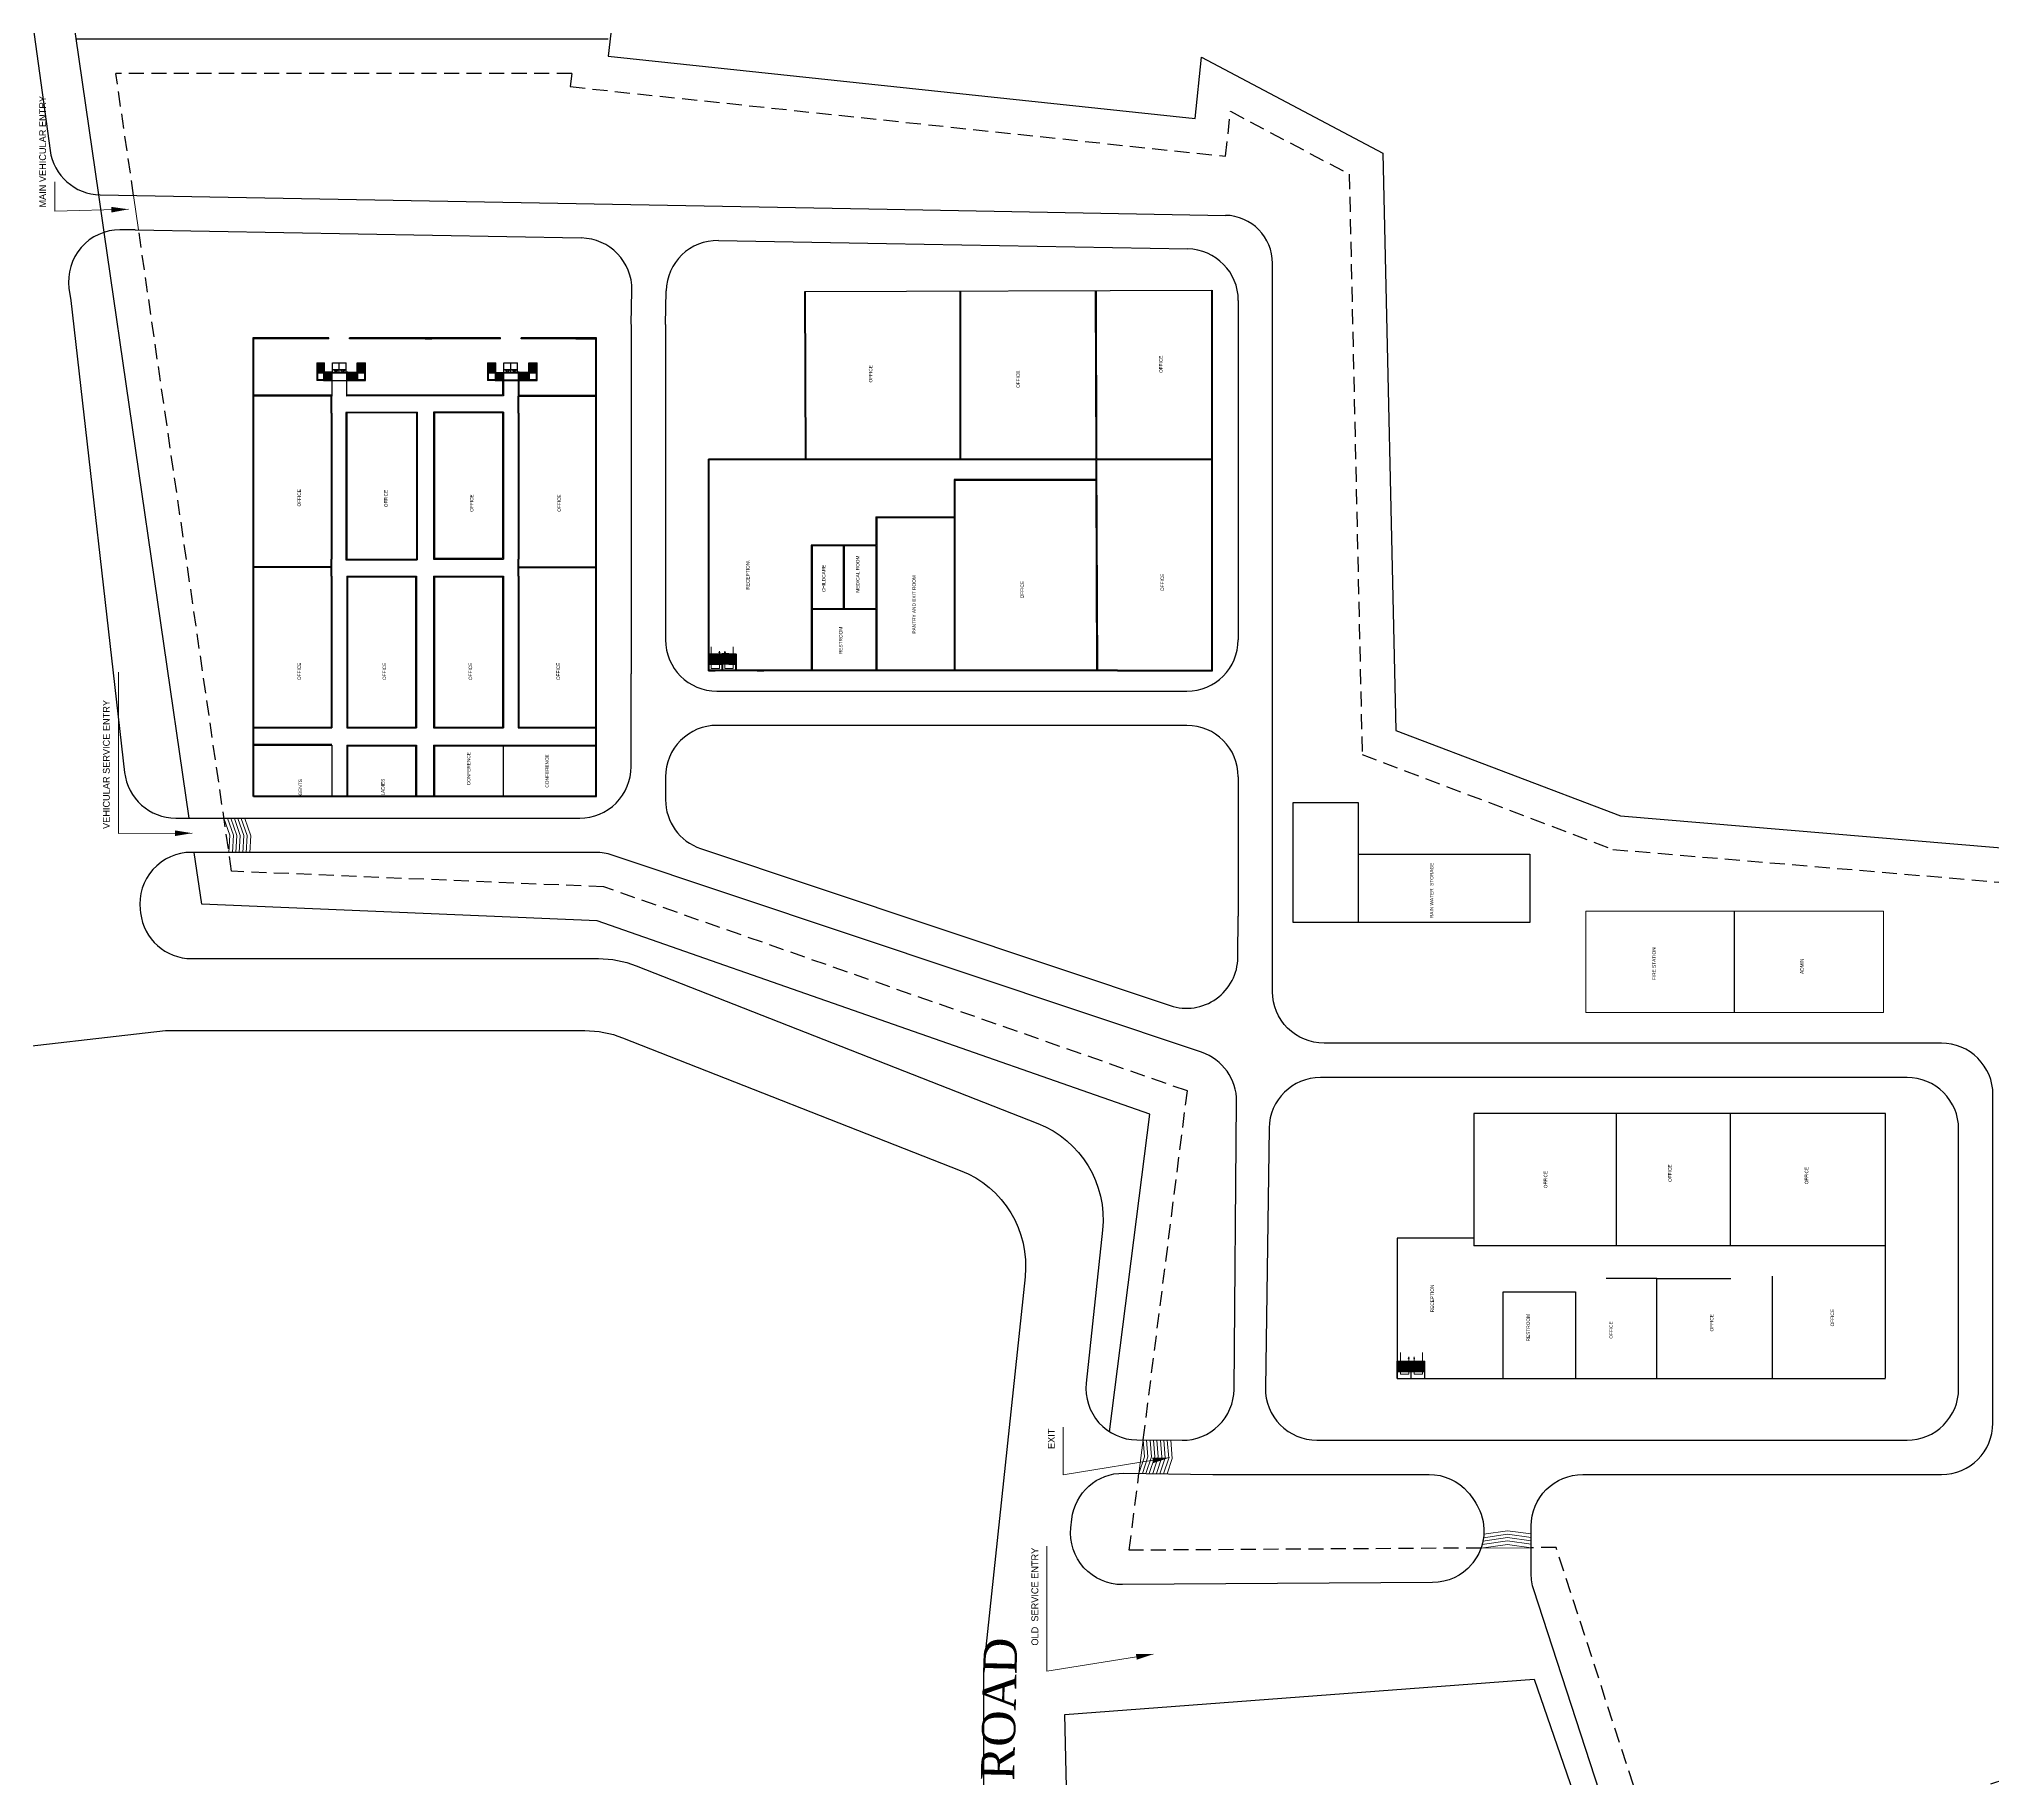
# Model space of a CAD drawing. Header units: metres. Extents: x 17323 to 19722, y -15306 to 10704.
# Drawn here: x 18735 to 19305, y -11145 to -10638 of the extents above; entities that cross this region are included whole.
import ezdxf

# ---------------------------------------------------------------- set-up
doc = ezdxf.new("R2010")
doc.units = ezdxf.units.M
doc.header["$LTSCALE"] = 35
doc.header["$MEASUREMENT"] = 0
doc.linetypes.add('HIDDEN2', pattern=[0.1875, 0.125, -0.0625])
doc.layers.get('0').update_dxf_attribs({"linetype": 'CONTINUOUS'})
for name, color, linetype in [('brop', 252, 'CONTINUOUS'), ('hidden 1', 154, 'HIDDEN2'), ('text-1', 146, 'CONTINUOUS'), ('wall', 30, 'CONTINUOUS')]:
    doc.layers.add(name, color=color, linetype=linetype)
for name, color, linetype, lineweight in [('ELEVATION-1', 150, 'CONTINUOUS', 25), ('LEADER TEXT', 146, 'CONTINUOUS', 20), ('WALL-1', 30, 'CONTINUOUS', 30)]:
    doc.layers.add(name, color=color, linetype=linetype, lineweight=lineweight)
doc.styles.add('EURO', font='eurr____.ttf')
doc.styles.get("Standard").update_dxf_attribs({"font": 'times.ttf', "height": 8})
doc.dimstyles.new('Copy of S1', dxfattribs={"dimtxt": 6, "dimasz": 5, "dimexe": 4.001, "dimexo": 0.3, "dimgap": 2.5, "dimtad": 1, "dimdec": 0, "dimzin": 0, "dimdsep": 46, "dimlunit": 3, "dimtxsty": 'EURO', "dimblk": 'ARCHTICK', "dimcen": 0.09, "dimclrd": 166, "dimclre": 256, "dimclrt": 152, "dimadec": 0, "dimazin": 0, "dimtfac": 1, "dimtdec": 0, "dimtofl": 0, "dimtmove": 0, "dimatfit": 3, "dimfxl": 1, "dimfxlon": 1, "dimtolj": 1, "dimtzin": 0, "dimlwd": -1, "dimlwe": -1, "dimarcsym": 0})

# ---------------------------------------------------------------- blocks, each defined once
blk = doc.blocks.new('_ArchTick')
at = {"color": 0, "linetype": 'ByBlock', "const_width": 0.15}
blk.add_lwpolyline([(-0.5, -0.5), (0.5, 0.5)], dxfattribs=at)

msp = doc.modelspace()

# ---------------------------------------------------------------- linework, layer by layer
at = {"ltscale": 5}
for p, q in [((18753.95, -10694.23), (18752.36, -10683.31)), ((18932.06, -10820.14), (18932.06, -10817.14)), ((18932.29, -10820.14), (18932.29, -10817.14)), ((19100.52, -10860.54), (19119.51, -10860.54)), ((19100.52, -10895.54), (19100.52, -10860.54)), ((19119.51, -10860.54), (19119.51, -10875.54)), ((19119.51, -10875.54), (19169.51, -10875.54)), ((19119.51, -10875.54), (19119.51, -10895.54)), ((19169.51, -10875.54), (19169.51, -10895.54)), ((19169.51, -10895.54), (19100.52, -10895.54))]:
    msp.add_line(p, q, dxfattribs=at)
at = {"layer": 'brop'}
for p, q in [((18982.16, -10687.54), (19080.77, -10689.31)), ((18762.97, -10693.51), (18893.02, -10695.9)), ((18933.02, -10696.64), (18981.98, -10697.54)), ((18981.98, -10697.54), (19069.78, -10699.11)), ((18907.56, -10720.99), (18907.75, -10711.18)), ((18917.56, -10721.18), (18917.74, -10711.36)), ((19084.52, -10714.11), (19084.52, -10813.04)), ((18907.56, -10721.09), (18907.56, -10823.04)), ((18917.56, -10721.09), (18917.56, -10813.04)), ((18932.56, -10828.04), (19069.52, -10828.04)), ((19084.52, -10853.04), (19084.52, -10893.71))]:
    msp.add_line(p, q, dxfattribs=at)
for points in [[(18705.07, -10344.88), (18705.07, -10384.25), (18723.93, -10566.66), (18738.16, -10670.36, 0.369586), (18752.74, -10683.32), (18982.17, -10687.54)], [(18752.36, -10683.31), (18726.68, -10506.22), (18782.07, -10493.36), (18850.61, -10552.62), (18911.01, -10554.72), (18900.86, -10642.9), (19071.95, -10661.09), (19073.85, -10643.21), (19126.71, -10671.21), (19130.5, -10839.55), (19195.95, -10864.36), (19317.36, -10874.63), (19369.24, -11135.36), (19203.53, -11190.98), (19170.66, -11090.08, -0.078912), (19169.92, -11085.43), (19169.92, -11071.46, -0.414214), (19184.92, -11056.46), (19289.51, -11056.46)], [(18762.97, -10693.51), (18758.53, -10693.51, 0.454735), (18743.67, -10710.55), (18744.16, -10714.09), (18759.88, -10851.76, 0.381292), (18774.78, -10865.06), (18892.56, -10865.06, 0.414214), (18907.56, -10850.06), (18907.56, -10823.04)], [(19304.51, -11041.46), (19304.51, -10945.7, 0.414214), (19289.51, -10930.7), (19109.52, -10930.7, -0.414214), (19094.52, -10915.7), (19094.52, -10703.3)], [(19069.52, -10838.04), (18932.56, -10838.04, 0.414214), (18917.56, -10853.04), (18917.56, -10859.7, 0.322448), (18927.8, -10873.93), (19064.65, -10919.75, 0.509539), (19084.41, -10905.66), (19084.52, -10893.71)], [(18897.25, -10875.06), (18779.35, -10875.06, 0.44792), (18764.44, -10891.76), (18764.56, -10892.74, 0.381292), (18779.46, -10906.04), (18898.02, -10906.04, -0.093811), (18908.98, -10908.11), (19026.07, -10954.09, -0.337615), (19044.94, -10985.18), (19040.2, -11029.8, 0.44287), (19054.99, -11046.39), (19068.15, -11046.5, 0.414214), (19083.29, -11031.64), (19084.03, -10947.72, 0.324908), (19073.8, -10933.36), (18902.01, -10875.84)], [(18663.43, -10939.41), (18771.78, -10927.04), (18894.04, -10927.04, -0.093811), (18905.01, -10929.11), (19003.5, -10967.78, -0.337615), (19022.37, -10998.87), (19010.23, -11113.27), (19010.13, -11262.99, -0.210914), (19006.87, -11270.38), (18995.91, -11280.35, 0.253525), (18986.5, -11307.34), (19024.1, -11538.71)], [(19077.06, -11056.46), (19140.14, -11056.46, -0.216786), (19151.45, -11061.61, -0.060231), (19154.47, -11066.06, -0.29546), (19152.87, -11082.28, -0.006685), (19152.56, -11082.66, -0.219611), (19141.18, -11088), (19050.74, -11088.58, -0.447462), (19035.72, -11072), (19035.99, -11069.51, -0.387647), (19051.12, -11056.09), (19077.06, -11056.46, 0.0071), (19077.49, -11056.46, -0.0071)]]:
    msp.add_lwpolyline(points, format="xyb", dxfattribs=at)
msp.add_lwpolyline([(19279.51, -10940.7), (19108.49, -10940.7, 0.410061), (19093.5, -10955.49), (19092.42, -11031.25, 0.418379), (19107.42, -11046.46), (19279.51, -11046.46, 0.414214), (19294.51, -11031.46), (19294.51, -10955.7, 0.414214)], format="xyb", close=True, dxfattribs=at)
for centre, radius, start, end in [((19080.52, -10703.3), 14, 0, 88.9746), ((18892.75, -10710.9, 0), 15, 358.9462, 88.9462), ((18932.74, -10711.64, 0), 15, 88.9462, 178.9462), ((19069.52, -10714.11), 15, 0, 88.9746), ((18932.56, -10813.04), 15, 180, 270), ((19069.52, -10813.04), 15, 270, 0), ((19069.52, -10853.04), 15, 0, 90), ((18897.25, -10890.06), 15, 71.4872, 90), ((19289.51, -11041.46), 15, 270, 0)]:
    msp.add_arc(centre, radius, start, end, dxfattribs=at)
at = {"layer": 'ELEVATION-1', "ltscale": 5}
for p, q in [((18824.91, -10735.27), (18816.12, -10735.27)), ((18817.89, -10735.27), (18817.89, -10737.27)), ((18820.45, -10735.04), (18818.12, -10735.04)), ((18818.19, -10735.27), (18818.19, -10737.27)), ((18818.49, -10735.27), (18818.49, -10737.27)), ((18818.79, -10735.27), (18818.79, -10737.27)), ((18819.09, -10735.27), (18819.09, -10737.27)), ((18819.39, -10735.27), (18819.39, -10737.27)), ((18819.69, -10735.27), (18819.69, -10737.27)), ((18819.99, -10735.27), (18819.99, -10737.27)), ((18820.29, -10735.27), (18820.29, -10737.27)), ((18820.29, -10735.27), (18824.61, -10735.27)), ((18820.45, -10732.27), (18824.45, -10732.27)), ((18820.45, -10735.27), (18820.45, -10732.27)), ((18820.45, -10735.27), (18822.45, -10734.27)), ((18820.45, -10734.27), (18824.45, -10734.27)), ((18822.45, -10735.27), (18820.45, -10734.27)), ((18822.45, -10735.27), (18822.45, -10732.27)), ((18822.45, -10735.27), (18824.45, -10734.27)), ((18824.45, -10735.27), (18822.45, -10734.27)), ((18824.45, -10735.27), (18824.45, -10732.27)), ((18824.91, -10735.04), (18824.45, -10735.04)), ((18824.61, -10735.27), (18824.61, -10737.27)), ((18824.91, -10735.04), (18827.68, -10735.04)), ((18824.91, -10737.27), (18824.91, -10735.27)), ((18824.91, -10735.27), (18827.91, -10735.27)), ((18825.21, -10737.27), (18825.21, -10735.27)), ((18825.51, -10737.27), (18825.51, -10735.27)), ((18825.81, -10737.27), (18825.81, -10735.27)), ((18826.11, -10737.27), (18826.11, -10735.27)), ((18826.41, -10737.27), (18826.41, -10735.27)), ((18826.71, -10737.27), (18826.71, -10735.27)), ((18827.01, -10737.27), (18827.01, -10735.27)), ((18827.31, -10737.27), (18827.31, -10735.27)), ((18827.61, -10737.27), (18827.61, -10735.27)), ((18827.91, -10737.27), (18827.91, -10735.27)), ((18874.91, -10735.27), (18865.89, -10735.27)), ((18867.89, -10735.27), (18867.89, -10737.27)), ((18868.19, -10735.27), (18868.19, -10737.27)), ((18868.49, -10735.27), (18868.49, -10737.27)), ((18868.79, -10735.27), (18868.79, -10737.27)), ((18869.09, -10735.27), (18869.09, -10737.27)), ((18869.39, -10735.27), (18869.39, -10737.27)), ((18869.62, -10735.27), (18869.62, -10737.27)), ((18869.69, -10735.27), (18869.69, -10737.27)), ((18869.99, -10735.27), (18869.99, -10737.27)), ((18870.29, -10735.27), (18870.29, -10737.27)), ((18870.29, -10735.27), (18874.61, -10735.27)), ((18870.45, -10735.27), (18870.45, -10732.27)), ((18870.45, -10732.27), (18874.45, -10732.27)), ((18870.45, -10734.27), (18874.45, -10734.27)), ((18872.45, -10735.27), (18870.45, -10734.27)), ((18870.45, -10735.27), (18872.45, -10734.27)), ((18872.45, -10735.27), (18872.45, -10732.27)), ((18873.45, -10734.77), (18872.45, -10734.27)), ((18872.45, -10735.27), (18874.45, -10734.27)), ((18874.45, -10735.27), (18873.45, -10734.77)), ((18874.45, -10735.27), (18874.45, -10732.27)), ((18874.91, -10735.04), (18874.45, -10735.04)), ((18874.61, -10735.27), (18874.61, -10737.27)), ((18874.91, -10735.04), (18877.68, -10735.04)), ((18874.91, -10737.27), (18874.91, -10735.27)), ((18874.91, -10735.27), (18877.91, -10735.27)), ((18875.21, -10737.27), (18875.21, -10735.27)), ((18875.51, -10737.27), (18875.51, -10735.27)), ((18875.81, -10737.27), (18875.81, -10735.27)), ((18876.11, -10737.27), (18876.11, -10735.27)), ((18876.41, -10737.27), (18876.41, -10735.27)), ((18876.71, -10737.27), (18876.71, -10735.27)), ((18877.01, -10737.27), (18877.01, -10735.27)), ((18877.31, -10737.27), (18877.31, -10735.27)), ((18877.61, -10737.27), (18877.61, -10735.27)), ((18877.91, -10737.27), (18877.91, -10735.27)), ((18817.89, -10737.5), (18815.89, -10737.5)), ((18817.89, -10737.27), (18816.12, -10737.27)), ((18817.89, -10737.27), (18820.29, -10737.27)), ((18817.89, -10737.5), (18830.14, -10737.5)), ((18824.61, -10737.27), (18829.91, -10737.27)), ((18829.91, -10737.27), (18827.91, -10737.27)), ((18867.89, -10737.5), (18865.66, -10737.5)), ((18867.89, -10737.27), (18865.89, -10737.27)), ((18867.89, -10737.27), (18879.91, -10737.27)), ((18867.89, -10737.5), (18870.06, -10737.5)), ((18870.29, -10737.5), (18874.61, -10737.5)), ((18874.84, -10737.5), (18880.14, -10737.5)), ((18879.91, -10737.27), (18877.91, -10737.27)), ((18932.06, -10817.14), (18934.06, -10817.14)), ((18932.06, -10817.44), (18934.06, -10817.44)), ((18932.06, -10817.74), (18934.06, -10817.74)), ((18932.06, -10818.04), (18934.06, -10818.04)), ((18932.06, -10818.34), (18934.06, -10818.34)), ((18932.06, -10818.64), (18934.06, -10818.64)), ((18932.06, -10818.94), (18934.06, -10818.94)), ((18932.06, -10819.24), (18934.06, -10819.24)), ((18932.06, -10819.54), (18934.06, -10819.54)), ((18932.06, -10819.84), (18934.06, -10819.84)), ((18932.06, -10820.14), (18934.06, -10820.14)), ((18936.06, -10817.14), (18934.06, -10817.14)), ((18936.06, -10817.44), (18934.06, -10817.44)), ((18936.06, -10817.74), (18934.06, -10817.74)), ((18936.06, -10818.04), (18934.06, -10818.04)), ((18936.06, -10818.34), (18934.06, -10818.34)), ((18936.06, -10818.64), (18934.06, -10818.64)), ((18936.06, -10818.94), (18934.06, -10818.94)), ((18936.06, -10819.24), (18934.06, -10819.24)), ((18936.06, -10819.54), (18934.06, -10819.54)), ((18936.06, -10819.84), (18934.06, -10819.84)), ((18936.06, -10820.14), (18934.06, -10820.14))]:
    msp.add_line(p, q, dxfattribs=at)
at = {"layer": 'hidden 1'}
msp.add_line((18890.21, -10647.9), (18757.33, -10647.9), dxfattribs=at)
for points in [[(18762.5, -10683.51), (18757.33, -10647.9)], [(18890.21, -10647.9), (18889.77, -10651.78), (19080.84, -10672.09), (19082.23, -10658.97), (19116.85, -10677.3), (19120.65, -10846.51), (19193.71, -10874.2), (19309.02, -10883.96), (19357.72, -11128.68), (19209.92, -11178.29), (19177.16, -11077.77), (19169.92, -11077.82)], [(19056.8, -11046.4), (19069.68, -10944.64), (18899.57, -10885.12), (18791.08, -10880.57), (18763.95, -10693.51)], [(19155.29, -11077.91), (19052.73, -11078.57), (19055.56, -11056.16)]]:
    msp.add_lwpolyline(points, dxfattribs=at)
at = {"layer": 'LEADER TEXT', "ltscale": 5}
for p, q in [((18763.95, -10693.51), (18762.5, -10683.51)), ((18930.85, -10815.09), (18930.85, -10821.41)), ((18937.27, -10815.09), (18937.27, -10821.41)), ((18930.85, -10821.41), (18933.25, -10821.41)), ((18933.25, -10816.43), (18933.11, -10816.92)), ((18933.25, -10816.43), (18933.25, -10817.19)), ((18933.25, -10816.43), (18933.4, -10816.87)), ((18933.25, -10821.41), (18933.25, -10816.77)), ((18934.86, -10816.43), (18934.71, -10816.87)), ((18934.86, -10816.43), (18935, -10816.92)), ((18934.86, -10816.43), (18934.86, -10817.19)), ((18934.86, -10821.41), (18934.86, -10816.77)), ((18937.27, -10821.41), (18934.86, -10821.41)), ((18790.57, -10870.06), (18788.83, -10865.06)), ((18791.58, -10870.09), (18789.85, -10865.09)), ((18792.6, -10870.11), (18790.86, -10865.11)), ((18793.61, -10870.15), (18791.88, -10865.14)), ((18794.63, -10870.16), (18792.89, -10865.16)), ((18795.64, -10870.18), (18793.9, -10865.18)), ((18796.65, -10870.2), (18794.92, -10865.2)), ((18790.28, -10875.06), (18790.57, -10870.06)), ((18791.3, -10875.1), (18791.58, -10870.09)), ((18792.31, -10875.1), (18792.6, -10870.11)), ((18793.32, -10875.12), (18793.61, -10870.13)), ((18794.34, -10875.15), (18794.62, -10870.15)), ((18795.35, -10875.17), (18795.64, -10870.17)), ((18796.36, -10875.19), (18796.65, -10870.19)), ((19185.79, -10921.73), (19185.79, -10892.22)), ((19272.62, -10892.22), (19185.79, -10892.22)), ((19272.62, -10921.73), (19272.62, -10892.22)), ((19185.79, -10921.73), (19272.62, -10921.73)), ((19131.79, -11020.87), (19131.79, -11027.19)), ((19138.21, -11020.87), (19138.21, -11027.19)), ((19134.2, -11022.21), (19134.06, -11022.7)), ((19134.2, -11022.21), (19134.2, -11022.97)), ((19134.2, -11022.21), (19134.35, -11022.64)), ((19134.2, -11027.19), (19134.2, -11022.55)), ((19135.81, -11022.21), (19135.66, -11022.64)), ((19135.81, -11022.21), (19135.94, -11022.7)), ((19135.81, -11022.21), (19135.81, -11022.97)), ((19135.81, -11027.19), (19135.81, -11022.55)), ((19131.79, -11027.19), (19134.2, -11027.19)), ((19138.21, -11027.19), (19135.81, -11027.19)), ((19055.56, -11056.16), (19056.8, -11046.4)), ((19057.19, -11051.29), (19056.8, -11046.4)), ((19058.2, -11051.3), (19057.81, -11046.41)), ((19059.2, -11051.31), (19058.81, -11046.42)), ((19060.21, -11051.33), (19059.82, -11046.43)), ((19061.21, -11051.34), (19060.83, -11046.44)), ((19062.23, -11051.46), (19061.83, -11046.45)), ((19063.24, -11051.58), (19062.83, -11046.46)), ((19064.25, -11051.71), (19063.84, -11046.46)), ((19065.27, -11051.83), (19064.84, -11046.47)), ((19057.19, -11051.29), (19055.56, -11056.16)), ((19058.2, -11051.3), (19056.57, -11056.17)), ((19059.2, -11051.31), (19057.58, -11056.19)), ((19060.21, -11051.33), (19058.58, -11056.2)), ((19061.21, -11051.34), (19059.59, -11056.21)), ((19062.23, -11051.46), (19060.64, -11056.23)), ((19063.24, -11051.58), (19061.69, -11056.24)), ((19064.25, -11051.71), (19062.74, -11056.26)), ((19065.27, -11051.83), (19063.79, -11056.27)), ((19155.29, -11077.91), (19163.04, -11076.86)), ((19155.29, -11077.91), (19169.92, -11077.82)), ((19155.6, -11076.91), (19163.03, -11075.86)), ((19155.84, -11075.91), (19163.03, -11074.86)), ((19156.01, -11074.9), (19163, -11073.86)), ((19156.11, -11073.9), (19163.01, -11072.86)), ((19169.88, -11074.82), (19163, -11073.86)), ((19169.89, -11073.82), (19163.01, -11072.86)), ((19169.91, -11075.82), (19163.03, -11074.86)), ((19169.91, -11076.82), (19163.03, -11075.86)), ((19169.92, -11077.82), (19163.04, -11076.86))]:
    msp.add_line(p, q, dxfattribs=at)
at = {"layer": 'wall'}
msp.add_line((18900.86, -10637.9), (18745.78, -10637.9), dxfattribs=at)
at = {"layer": 'wall', "ltscale": 5}
for p, q in [((18958.15, -10711.53), (19076.81, -10711.08)), ((18958.34, -10760.38), (18958.15, -10711.53)), ((18958.57, -10760.38), (18958.38, -10711.53)), ((19003.43, -10760.38), (19003.43, -10711.36)), ((19003.66, -10760.38), (19003.66, -10711.36)), ((19043.11, -10760.38), (19042.92, -10711.21)), ((19043.34, -10760.38), (19043.15, -10711.21)), ((19076.81, -10760.38), (19076.81, -10711.08)), ((19077.04, -10822.14), (19077.04, -10711.08)), ((18797.22, -10725.04), (18797.22, -10858.77)), ((18819.45, -10725.04), (18797.22, -10725.04)), ((18797.45, -10725.27), (18797.45, -10858.77)), ((18819.45, -10725.27), (18797.45, -10725.27)), ((18819.45, -10725.27), (18819.45, -10725.04)), ((18847.45, -10725.04), (18825.45, -10725.04)), ((18825.45, -10725.27), (18825.45, -10725.04)), ((18847.45, -10725.27), (18825.45, -10725.27)), ((18847.45, -10725.27), (18845.45, -10725.27)), ((18869.45, -10725.04), (18847.45, -10725.04)), ((18869.45, -10725.27), (18847.45, -10725.27)), ((18847.45, -10725.27), (18849.45, -10725.27)), ((18869.45, -10725.27), (18869.45, -10725.04)), ((18897.45, -10725.04), (18875.45, -10725.04)), ((18875.45, -10725.27), (18875.45, -10725.04)), ((18897.22, -10725.27), (18875.45, -10725.27)), ((18891.45, -10725.04), (18897.45, -10725.04)), ((18891.45, -10725.27), (18897.22, -10725.27)), ((18897.22, -10741.76), (18897.22, -10725.27)), ((18897.45, -10858.77), (18897.45, -10725.04)), ((18815.89, -10732.27), (18818.12, -10732.27)), ((18815.89, -10732.27), (18815.89, -10737.5)), ((18816.12, -10732.27), (18816.12, -10737.27)), ((18816.12, -10732.57), (18817.89, -10732.57)), ((18816.12, -10732.87), (18817.89, -10732.87)), ((18816.12, -10733.17), (18817.89, -10733.17)), ((18816.12, -10733.47), (18817.89, -10733.47)), ((18816.12, -10733.77), (18817.89, -10733.77)), ((18816.12, -10734.07), (18817.89, -10734.07)), ((18816.12, -10734.37), (18817.89, -10734.37)), ((18816.12, -10734.67), (18817.89, -10734.67)), ((18816.12, -10734.97), (18817.89, -10734.97)), ((18816.12, -10735.27), (18817.89, -10735.27)), ((18817.89, -10735.27), (18817.89, -10732.27)), ((18818.12, -10735.04), (18818.12, -10732.27)), ((18827.68, -10732.27), (18830.14, -10732.27)), ((18827.68, -10735.04), (18827.68, -10732.27)), ((18827.91, -10735.27), (18827.91, -10732.27)), ((18827.91, -10732.57), (18829.91, -10732.57)), ((18827.91, -10732.87), (18829.91, -10732.87)), ((18827.91, -10733.17), (18829.91, -10733.17)), ((18827.91, -10733.47), (18829.91, -10733.47)), ((18827.91, -10733.77), (18829.91, -10733.77)), ((18827.91, -10734.07), (18829.91, -10734.07)), ((18827.91, -10734.37), (18829.91, -10734.37)), ((18827.91, -10734.67), (18829.91, -10734.67)), ((18827.91, -10734.97), (18829.91, -10734.97)), ((18827.91, -10735.27), (18829.91, -10735.27)), ((18829.91, -10737.27), (18829.91, -10732.27)), ((18830.14, -10737.5), (18830.14, -10732.27)), ((18865.66, -10732.27), (18868.12, -10732.27)), ((18865.66, -10732.27), (18865.66, -10737.5)), ((18865.89, -10732.27), (18865.89, -10737.27)), ((18865.89, -10732.57), (18867.89, -10732.57)), ((18865.89, -10732.87), (18867.89, -10732.87)), ((18865.89, -10733.17), (18867.89, -10733.17)), ((18865.89, -10733.47), (18867.89, -10733.47)), ((18865.89, -10733.77), (18867.89, -10733.77)), ((18865.89, -10734.07), (18867.89, -10734.07)), ((18865.89, -10734.37), (18867.89, -10734.37)), ((18865.89, -10734.67), (18867.89, -10734.67)), ((18865.89, -10734.97), (18867.89, -10734.97)), ((18865.89, -10735.27), (18867.89, -10735.27)), ((18867.89, -10735.27), (18867.89, -10732.27)), ((18868.12, -10735.04), (18868.12, -10732.27)), ((18877.68, -10732.27), (18880.14, -10732.27)), ((18877.68, -10735.27), (18877.68, -10732.27)), ((18877.91, -10735.27), (18877.91, -10732.27)), ((18877.91, -10732.57), (18879.91, -10732.57)), ((18877.91, -10732.87), (18879.91, -10732.87)), ((18877.91, -10733.17), (18879.91, -10733.17)), ((18877.91, -10733.47), (18879.91, -10733.47)), ((18877.91, -10733.77), (18879.91, -10733.77)), ((18877.91, -10734.07), (18879.91, -10734.07)), ((18877.91, -10734.37), (18879.91, -10734.37)), ((18877.91, -10734.67), (18879.91, -10734.67)), ((18877.91, -10734.97), (18879.91, -10734.97)), ((18877.91, -10735.27), (18879.91, -10735.27)), ((18879.91, -10737.27), (18879.91, -10732.27)), ((18880.14, -10737.5), (18880.14, -10732.27)), ((18820.29, -10741.77), (18797.45, -10741.77)), ((18820.29, -10737.5), (18820.29, -10742)), ((18824.61, -10737.5), (18824.61, -10741.99)), ((18870.06, -10741.66), (18824.61, -10741.76)), ((18870.06, -10737.5), (18870.06, -10741.66)), ((18870.29, -10737.5), (18870.29, -10741.89)), ((18874.61, -10737.5), (18874.61, -10741.99)), ((18874.84, -10737.5), (18874.84, -10741.76)), ((18874.84, -10741.76), (18897.22, -10741.76)), ((18820.06, -10742), (18797.45, -10742)), ((18820.06, -10747), (18820.06, -10742)), ((18820.06, -10747), (18820.06, -10789.52)), ((18820.29, -10747), (18820.29, -10742)), ((18820.29, -10747), (18820.29, -10789.52)), ((18845.18, -10746.71), (18824.4, -10746.76)), ((18824.4, -10746.76), (18824.4, -10789.75)), ((18870.29, -10741.89), (18824.61, -10741.99)), ((18844.95, -10746.94), (18824.63, -10746.99)), ((18824.63, -10746.99), (18824.63, -10789.52)), ((18844.95, -10746.94), (18844.95, -10789.52)), ((18845.18, -10746.71), (18845.18, -10789.75)), ((18870.3, -10746.66), (18849.95, -10746.7)), ((18849.95, -10746.7), (18849.95, -10789.52)), ((18870.07, -10746.89), (18850.18, -10746.93)), ((18850.18, -10746.93), (18850.18, -10789.29)), ((18870.07, -10746.89), (18870.07, -10789.29)), ((18870.3, -10746.66), (18870.3, -10789.52)), ((18874.61, -10746.99), (18874.61, -10741.99)), ((18874.61, -10746.99), (18874.61, -10789.52)), ((18874.84, -10741.99), (18897.22, -10741.99)), ((18874.84, -10746.99), (18874.84, -10741.99)), ((18874.84, -10746.99), (18874.84, -10789.52)), ((18897.22, -10791.79), (18897.22, -10741.99)), ((18930.06, -10822.14), (18930.06, -10760.38)), ((18958.34, -10760.38), (18930.06, -10760.38)), ((18930.29, -10821.91), (18930.29, -10760.61)), ((18958.34, -10760.61), (18930.29, -10760.61)), ((19043.11, -10760.61), (18958.34, -10760.61)), ((19003.43, -10760.38), (18958.57, -10760.38)), ((19043.11, -10760.38), (19003.66, -10760.38)), ((19043.13, -10766.38), (19043.11, -10760.61)), ((19076.81, -10760.38), (19043.34, -10760.38)), ((19043.57, -10821.91), (19043.34, -10760.61)), ((19076.81, -10760.61), (19043.34, -10760.61)), ((19076.81, -10821.91), (19076.81, -10760.61)), ((19043.13, -10766.38), (19001.7, -10766.38)), ((19001.7, -10766.38), (19001.7, -10777.19)), ((19043.13, -10766.61), (19001.93, -10766.61)), ((19001.93, -10766.61), (19001.93, -10821.91)), ((19043.34, -10821.91), (19043.13, -10766.61)), ((18978.9, -10777.19), (18978.9, -10785.44)), ((18978.9, -10777.19), (19001.7, -10777.19)), ((18979.13, -10777.42), (18979.13, -10821.91)), ((18979.13, -10777.42), (19001.7, -10777.42)), ((19001.7, -10777.42), (19001.7, -10821.91)), ((18960.04, -10785.44), (18960.04, -10821.91)), ((18978.9, -10785.44), (18960.04, -10785.44)), ((18960.27, -10785.67), (18960.27, -10803.9)), ((18969.47, -10785.67), (18960.27, -10785.67)), ((18969.47, -10803.9), (18969.47, -10785.67)), ((18978.9, -10785.67), (18969.7, -10785.67)), ((18969.7, -10803.9), (18969.7, -10785.67)), ((18978.9, -10785.67), (18978.9, -10803.9)), ((18820.29, -10791.79), (18797.45, -10791.79)), ((18820.29, -10792.02), (18797.45, -10792.02)), ((18820.06, -10794.52), (18820.06, -10789.52)), ((18820.29, -10794.52), (18820.29, -10789.52)), ((18824.4, -10789.75), (18845.18, -10789.75)), ((18824.63, -10789.52), (18844.95, -10789.52)), ((18849.95, -10789.52), (18870.3, -10789.52)), ((18850.18, -10789.29), (18870.07, -10789.29)), ((18874.61, -10794.52), (18874.61, -10789.52)), ((18874.61, -10791.79), (18897.22, -10791.79)), ((18874.61, -10792.02), (18897.22, -10792.02)), ((18874.84, -10794.52), (18874.84, -10789.52)), ((18897.22, -10838.54), (18897.22, -10792.02)), ((18820.06, -10794.52), (18820.06, -10838.77)), ((18820.29, -10794.52), (18820.29, -10838.77)), ((18824.63, -10794.52), (18844.95, -10794.52)), ((18824.63, -10794.52), (18824.63, -10838.77)), ((18824.86, -10794.75), (18844.95, -10794.75)), ((18824.86, -10794.75), (18824.86, -10838.54)), ((18844.72, -10794.52), (18844.72, -10838.77)), ((18844.95, -10794.52), (18844.95, -10838.77)), ((18849.95, -10794.52), (18849.95, -10838.77)), ((18849.95, -10794.52), (18870.3, -10794.52)), ((18849.95, -10794.75), (18870.3, -10794.75)), ((18850.18, -10794.52), (18850.18, -10838.77)), ((18870.07, -10794.52), (18870.07, -10838.77)), ((18870.3, -10794.52), (18870.3, -10838.77)), ((18874.61, -10794.52), (18874.61, -10838.77)), ((18874.84, -10794.52), (18874.84, -10838.77)), ((18960.27, -10803.9), (18978.9, -10803.9)), ((18960.27, -10804.13), (18960.27, -10821.91)), ((18960.27, -10804.13), (18978.9, -10804.13)), ((18978.9, -10804.13), (18978.9, -10821.91)), ((18930.29, -10817.14), (18932.06, -10817.14)), ((18930.29, -10817.44), (18932.06, -10817.44)), ((18930.29, -10817.74), (18932.06, -10817.74)), ((18930.29, -10818.04), (18932.06, -10818.04)), ((18930.29, -10818.34), (18932.06, -10818.34)), ((18930.29, -10818.64), (18932.06, -10818.64)), ((18930.29, -10818.94), (18932.06, -10818.94)), ((18930.29, -10819.24), (18932.06, -10819.24)), ((18930.29, -10819.54), (18932.06, -10819.54)), ((18930.29, -10819.84), (18932.06, -10819.84)), ((18930.29, -10820.14), (18932.06, -10820.14)), ((18934.06, -10821.91), (18934.06, -10817.14)), ((18934.29, -10821.91), (18934.29, -10817.14)), ((18936.06, -10820.14), (18936.06, -10817.14)), ((18936.06, -10817.14), (18938.06, -10817.14)), ((18936.06, -10817.44), (18938.06, -10817.44)), ((18936.06, -10817.74), (18938.06, -10817.74)), ((18936.06, -10818.04), (18938.06, -10818.04)), ((18936.06, -10818.34), (18938.06, -10818.34)), ((18936.06, -10818.64), (18938.06, -10818.64)), ((18936.06, -10818.94), (18938.06, -10818.94)), ((18936.06, -10819.24), (18938.06, -10819.24)), ((18936.06, -10819.54), (18938.06, -10819.54)), ((18936.06, -10819.84), (18938.06, -10819.84)), ((18936.06, -10820.14), (18938.06, -10820.14)), ((18936.29, -10820.14), (18936.29, -10817.14)), ((18938.06, -10821.91), (18938.06, -10817.14)), ((18938.29, -10821.91), (18938.29, -10817.14)), ((18962.45, -10822.14), (18930.06, -10822.14)), ((18930.06, -10822.14), (18932.06, -10822.14)), ((18934.06, -10821.91), (18930.29, -10821.91)), ((18938.06, -10821.91), (18934.29, -10821.91)), ((18960.04, -10821.91), (18938.29, -10821.91)), ((18944.26, -10822.14), (18946.26, -10822.14)), ((18962.45, -10821.91), (18960.27, -10821.91)), ((18978.9, -10821.91), (18962.45, -10821.91)), ((19049.33, -10822.14), (18962.45, -10822.14)), ((19001.7, -10821.91), (18979.13, -10821.91)), ((19043.34, -10821.91), (19001.93, -10821.91)), ((19043.34, -10821.91), (19043.34, -10821.91)), ((19049.33, -10821.91), (19043.57, -10821.91)), ((19049.33, -10821.91), (19076.81, -10821.91)), ((19049.33, -10822.14), (19077.04, -10822.14)), ((18797.45, -10838.54), (18820.29, -10838.54)), ((18824.86, -10838.54), (18844.95, -10838.54)), ((18849.95, -10838.54), (18870.3, -10838.54)), ((18874.61, -10838.54), (18897.22, -10838.54)), ((18797.45, -10838.77), (18820.29, -10838.77)), ((18797.45, -10843.54), (18820.29, -10843.54)), ((18797.45, -10843.77), (18820.29, -10843.77)), ((18820.29, -10843.77), (18820.29, -10858.77)), ((18824.63, -10838.77), (18844.95, -10838.77)), ((18824.63, -10843.77), (18844.95, -10843.77)), ((18824.63, -10843.77), (18824.63, -10858.77)), ((18824.86, -10844), (18844.72, -10844)), ((18824.86, -10844), (18824.86, -10858.77)), ((18844.72, -10844), (18844.72, -10858.54)), ((18844.95, -10843.77), (18844.95, -10858.54)), ((18849.95, -10838.77), (18870.3, -10838.77)), ((18849.95, -10843.77), (18870.3, -10843.77)), ((18849.95, -10843.77), (18849.95, -10858.54)), ((18850.18, -10844), (18870.3, -10844)), ((18850.18, -10844), (18850.18, -10858.54)), ((18870.3, -10843.77), (18897.22, -10843.77)), ((18870.3, -10844), (18897.22, -10844)), ((18870.3, -10858.54), (18870.3, -10844)), ((18874.61, -10838.77), (18897.22, -10838.77)), ((18897.22, -10843.77), (18897.22, -10838.77)), ((18897.22, -10858.54), (18897.22, -10844)), ((18897.45, -10858.77), (18897.45, -10843.77)), ((18797.45, -10858.54), (18844.72, -10858.54)), ((18797.45, -10858.77), (18897.45, -10858.77)), ((18844.95, -10858.54), (18849.95, -10858.54)), ((18850.18, -10858.54), (18897.22, -10858.54))]:
    msp.add_line(p, q, dxfattribs=at)
at = {"layer": 'wall'}
for points in [[(18778.73, -10865.06), (18753.95, -10694.23)], [(19047.02, -11044.01), (19058.75, -10951.41), (18897.67, -10895.05), (18782.38, -10890.21), (18780.18, -10875.06)], [(19037.12, -11262.52), (19034.01, -11126.42), (19170.77, -11116.16), (19198.38, -11196.18), (19037.12, -11262.52)]]:
    msp.add_lwpolyline(points, dxfattribs=at)
at = {"layer": 'WALL-1', "ltscale": 5}
for p, q in [((19229.2, -10921.73), (19229.2, -10892.22)), ((19273.21, -10951.23), (19153.16, -10951.23)), ((19153.16, -10951.23), (19153.16, -10989.75)), ((19194.8, -10989.75), (19194.8, -10951.23)), ((19227.91, -10951.23), (19227.91, -10989.75)), ((19273.21, -11028.27), (19273.21, -10951.23)), ((19153.16, -10987.54), (19130.88, -10987.54)), ((19130.88, -10987.54), (19130.88, -11028.44)), ((19273.21, -10989.75), (19153.16, -10989.75)), ((19161.7, -11028.44), (19161.7, -11003.2)), ((19161.7, -11003.2), (19182.83, -11003.2)), ((19182.83, -11003.2), (19182.83, -11028.44)), ((19206.51, -10999.3), (19191.77, -10999.3)), ((19206.51, -11028.44), (19206.51, -10999.3)), ((19206.51, -10999.3), (19228.13, -10999.3)), ((19240.23, -11028.44), (19240.23, -10998.63)), ((19130.88, -11023.44), (19134.88, -11023.44)), ((19130.88, -11028.44), (19130.88, -11023.44)), ((19130.88, -11023.74), (19134.88, -11023.74)), ((19130.88, -11024.04), (19134.88, -11024.04)), ((19130.88, -11024.34), (19134.88, -11024.34)), ((19130.88, -11024.64), (19134.88, -11024.64)), ((19130.88, -11024.94), (19134.88, -11024.94)), ((19130.88, -11025.24), (19134.88, -11025.24)), ((19130.88, -11025.54), (19134.88, -11025.54)), ((19130.88, -11025.84), (19134.88, -11025.84)), ((19130.88, -11026.14), (19134.88, -11026.14)), ((19130.88, -11026.44), (19134.88, -11026.44)), ((19132.88, -11026.44), (19132.88, -11023.44)), ((19134.88, -11028.44), (19134.88, -11023.44)), ((19134.88, -11023.44), (19138.88, -11023.44)), ((19134.88, -11023.74), (19138.88, -11023.74)), ((19134.88, -11024.04), (19138.88, -11024.04)), ((19134.88, -11024.34), (19138.88, -11024.34)), ((19134.88, -11024.64), (19138.88, -11024.64)), ((19134.88, -11024.94), (19138.88, -11024.94)), ((19134.88, -11025.24), (19138.88, -11025.24)), ((19134.88, -11025.54), (19138.88, -11025.54)), ((19134.88, -11025.84), (19138.88, -11025.84)), ((19134.88, -11026.14), (19138.88, -11026.14)), ((19134.88, -11026.44), (19138.88, -11026.44)), ((19136.88, -11026.44), (19136.88, -11023.44)), ((19138.88, -11028.44), (19138.88, -11023.44)), ((19130.88, -11028.44), (19273.21, -11028.44)), ((19130.88, -11028.44), (19132.88, -11028.44))]:
    msp.add_line(p, q, dxfattribs=at)

# ---------------------------------------------------------------- texts
msp.add_text('ROAD', height=9.725, rotation=88.7279).set_placement((19019.19, -11145.76))
at = {"layer": 'LEADER TEXT', "color": 152, "ltscale": 5, "char_height": 2, "attachment_point": 7, "rotation": 90, "style": 'EURO'}
for s, insert in [('\\A1;\\PMAIN VEHICULAR ENTRY', (18737.01, -10687.04)), ('\\A1; VEHICULAR SERVICE ENTRY', (18755.58, -10868.97)), ('EXIT', (19031.01, -11049.04)), ('OLD  SERVICE ENTRY', (19026.25, -11106.36))]:
    msp.add_mtext(s, dxfattribs=dict(at, insert=insert))
at = {"layer": 'text-1', "ltscale": 5, "style": 'EURO'}
for s, p in [('OFFICE', (19062.46, -10735.25)), ('OFFICE', (18977.84, -10738.04)), ('OFFICE', (19020.82, -10739.63)), ('OFFICE', (18811.26, -10774.2)), ('OFFICE', (18836.54, -10774.41)), ('OFFICE', (18887.04, -10775.74)), ('RECEPTION\\', (18942.05, -10798.43)), ('CHILDCARE', (18964.18, -10799.17)), ('MEDICAL ROOM', (18974.07, -10799.33)), ('PANTRY AND EXIT ROOM', (18990.51, -10811.28)), ('OFFICE', (19022.01, -10800.99)), ('OFFICE', (19062.86, -10798.85)), ('RESTROOM', (18969.15, -10817.25)), ('OFFICE', (18811.26, -10824.81)), ('OFFICE', (18836.1, -10824.81)), ('OFFICE', (18861.19, -10824.81)), ('OFFICE', (18886.77, -10824.81)), ('CONFERENCE', (18860.66, -10855.48)), ('CONFERENCE', (18883.52, -10856.18)), ('GENTS', (18811.6, -10858.48)), ('LADIES', (18835.66, -10858.48)), ('RAIN WATER  STORAGE', (19141.39, -10894.25)), ('FIRE STATION', (19206.2, -10912.29)), ('ADMIN ', (19249.31, -10910.51)), ('OFFICE', (19174.59, -10973)), ('OFFICE', (19210.83, -10971.14)), ('OFFICE', (19250.67, -10971.84)), ('RECEPTION', (19141.54, -11009.16)), ('OFFICE', (19258.18, -11013.29)), ('RESTROOM', (19169.52, -11017.65)), ('OFFICE', (19193.68, -11016.87)), ('OFFICE', (19223.04, -11014.76))]:
    msp.add_text(s, height=1, rotation=90, dxfattribs=at).set_placement(p)
at = {"layer": 'wall', "ltscale": 5, "style": 'EURO'}
msp.add_text('OFFICE', height=1, rotation=90, dxfattribs=at).set_placement((18861.56, -10775.74))

# ---------------------------------------------------------------- leaders
at = {"layer": 'LEADER TEXT', "ltscale": 5, "annotation_type": 0, "has_hookline": 1, "hookline_direction": 0, "horizontal_direction": (0, 1, 0)}
msp.add_leader([(18761.01, -10687.54), (18739.51, -10688.04), (18739.51, -10683.04)], dimstyle='Copy of S1', override={"dimdec": 1, "dimlunit": 2, "dimse1": 1, "dimse2": 1, "dimtdec": 1}, dxfattribs=at)
at = {"layer": 'LEADER TEXT', "color": 152, "ltscale": 5, "annotation_type": 0, "has_hookline": 1, "hookline_direction": 0, "horizontal_direction": (0, 1, 0)}
for points, text_width in [([(18779.58, -10869.47), (18758.08, -10869.54), (18758.08, -10864.54)], 39.57), ([(19064.51, -11051.54), (19033.51, -11056.54), (19033.51, -11051.54)], 6.32), ([(19059.75, -11108.86), (19028.75, -11113.86), (19028.75, -11108.86)], 28.94)]:
    msp.add_leader(points, dimstyle='Copy of S1', override={"dimdec": 1, "dimlunit": 2, "dimse1": 1, "dimse2": 1, "dimtdec": 1}, dxfattribs=dict(at, text_width=text_width))

doc.saveas('drawing.dxf')
